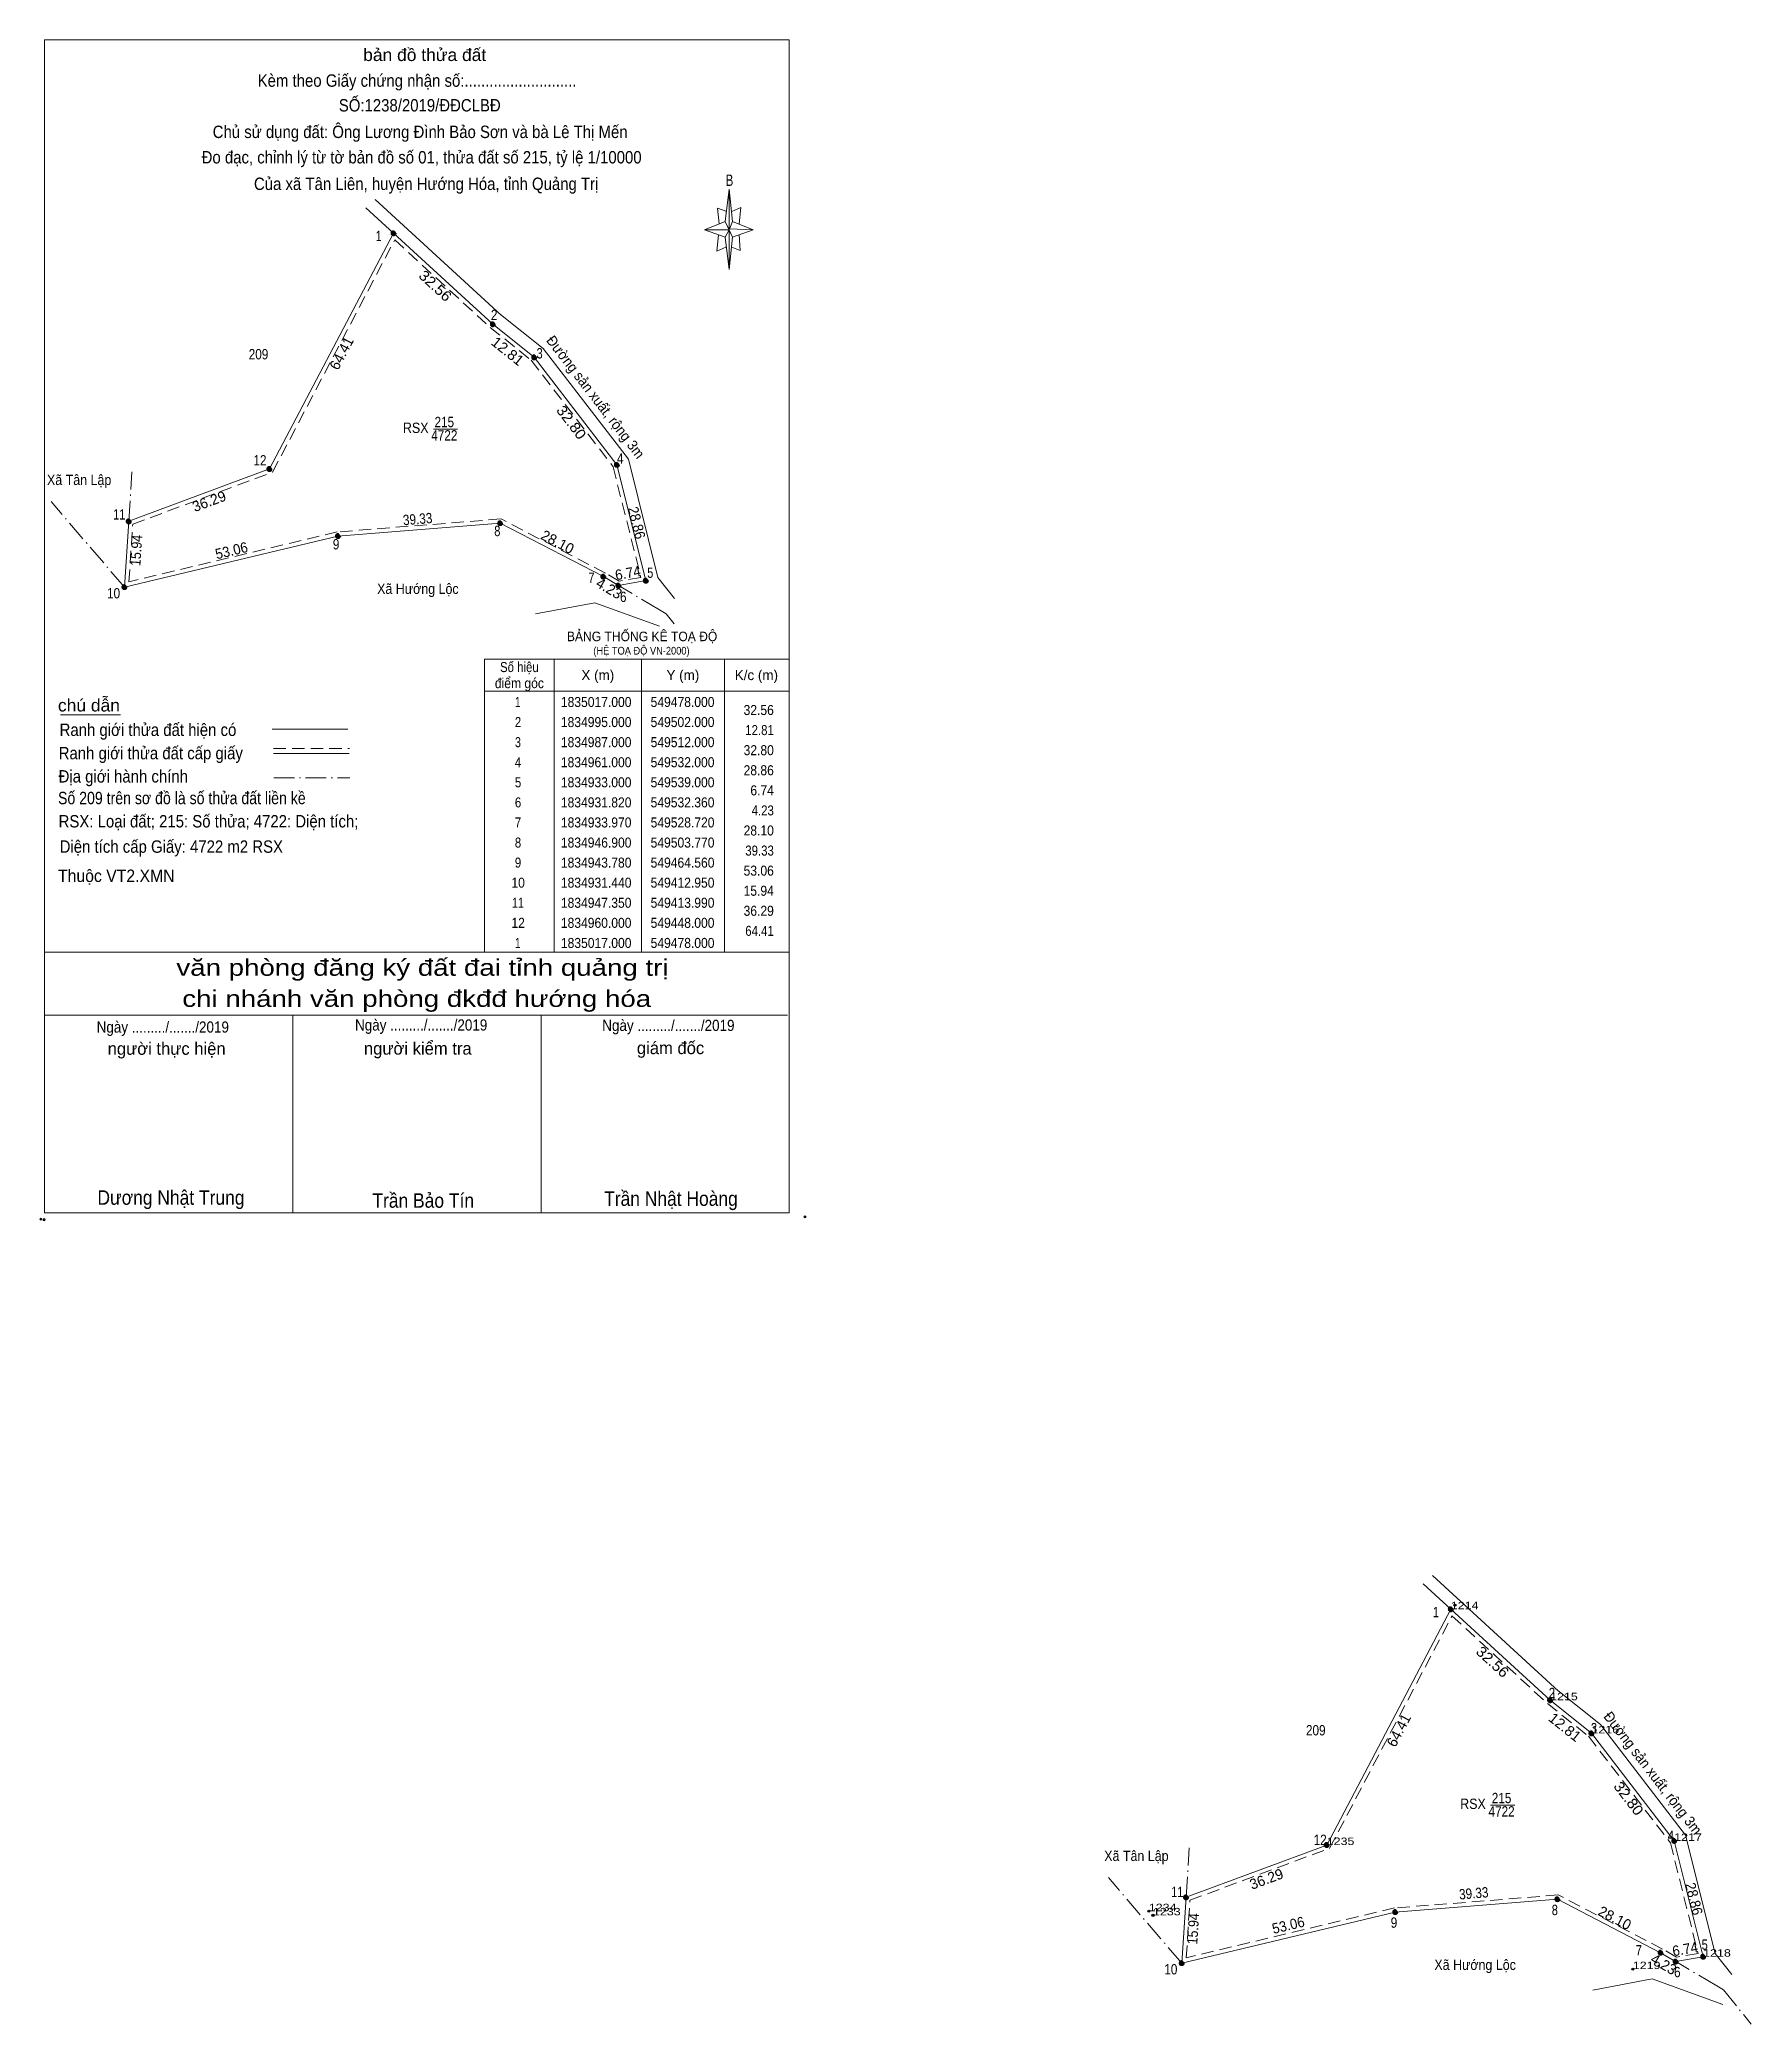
# Model space of a CAD drawing. Header units: metres. Extents: x 548628 to 549551, y 1834689 to 1835396.
# Drawn here: x 549136.9 to 549550.6, y 1834916.6 to 1835396.5 of the extents above; entities that cross this region are included whole.
import ezdxf
from ezdxf.enums import TextEntityAlignment as Align

# ---------------------------------------------------------------- set-up
doc = ezdxf.new("R2010")
doc.units = ezdxf.units.M
doc.header["$PDMODE"] = 32
doc.header["$PDSIZE"] = 0.5
doc.linetypes.add('DOT_DASHED', pattern=[7.7, 5, -1.2, 0.3, -1.2])
doc.linetypes.add('MEDIUM_DASHED', pattern=[4.5, 3, -1.5])
for name, color, linetype, lineweight in [('1', 7, 'MEDIUM_DASHED', 13), ('10', 7, 'Continuous', 13), ('17', 7, 'Continuous', 13), ('25', 7, 'DOT_DASHED', 13), ('46', 7, 'Continuous', 13), ('5', 7, 'Continuous', 13), ('55', 7, 'Continuous', 13), ('57', 7, 'DOT_DASHED', 13), ('6', 7, 'Continuous', 13), ('63', 7, 'MEDIUM_DASHED', 13)]:
    doc.layers.add(name, color=color, linetype=linetype, lineweight=lineweight)
doc.layers.add('12', color=7, linetype='Continuous')
doc.layers.add('7', color=7, linetype='Continuous')

msp = doc.modelspace()

# ---------------------------------------------------------------- texts
at = {"layer": '1'}
for s, width, p in [('209', 0.85, (549189.775, 1835319.18)), ('RSX', 0.9, (549227.78, 1835301.39)), ('4722', 0.85, (549234.69, 1835299.56)), ('215', 0.85, (549234.69, 1835302.79)), ('209', 0.85, (549445.355, 1834986.5)), ('RSX', 0.9, (549483.36, 1834968.71)), ('215', 0.85, (549490.27, 1834970.11)), ('4722', 0.85, (549490.27, 1834966.88))]:
    msp.add_text(s, height=2.5, dxfattribs=dict(at, width=width)).set_placement(p, align=Align.CENTER)
for s, height, width, p in [('BẢNG THỐNG KÊ TOẠ ĐỘ ', 2.3, 0.95, (549264.32, 1835251.05)), ('(HỆ TOẠ ĐỘ VN-2000)', 1.86, 0.9, (549270.72, 1835247.81))]:
    msp.add_text(s, height=height, dxfattribs=dict(at, width=width)).set_placement(p)
at = {"layer": '12', "width": 1.25}
for s, p in [('1214', (549478, 1835017)), ('1215', (549502, 1834995)), ('1216', (549512, 1834987)), ('1235', (549448, 1834960)), ('1217', (549532, 1834961)), ('1234', (549405, 1834944)), ('1233', (549406, 1834943)), ('1218', (549539, 1834933)), ('1219', (549522, 1834930))]:
    msp.add_text(s, height=1.8, dxfattribs=at).set_placement(p)
at = {"layer": '5'}
for s, height, width, p in [('bản đồ thửa đất', 3, 1.05, (549229.95, 1835391.31)), ('Kèm theo Giấy chứng nhận số:...........................', 3, 0.9, (549228.11, 1835385.09)), ('SỐ:1238/2019/ĐĐCLBĐ', 3, 0.9, (549228.755, 1835379.11)), ('Chủ sử dụng đất: Ông Lương Đình Bảo Sơn và bà Lê Thị Mến', 3, 0.9, (549228.85, 1835372.69)), ('Đo đạc, chỉnh lý từ tờ bản đồ số 01, thửa đất số 215, tỷ lệ 1/10000 ', 3, 0.9, (549229.705, 1835366.55)), ('Của xã Tân Liên, huyện Hướng Hóa, tỉnh Quảng Trị', 3, 0.9, (549230.305, 1835360.13)), ('B', 2.755, 0.75, (549303.63, 1835361.11)), ('văn phòng đăng ký đất đai tỉnh quảng trị', 4, 1.25, (549229.4, 1835170.15)), ('chi nhánh văn phòng đkđđ hướng hóa', 4, 1.25, (549228.02, 1835162.63)), ('Ngày ........./......./2019', 2.7, 0.9, (549166.635, 1835156.41)), ('Ngày ........./......./2019', 2.7, 0.9, (549229.1, 1835156.91)), ('Ngày ........./......./2019', 2.7, 0.9, (549288.86, 1835156.81)), ('Dương Nhật Trung', 3.5, 0.9, (549168.615, 1835114.79)), ('Trần Bảo Tín', 3.5, 0.9, (549229.595, 1835114.07)), ('Trần Nhật Hoàng', 3.5, 0.9, (549289.48, 1835114.53))]:
    msp.add_text(s, height=height, dxfattribs=dict(at, width=width)).set_placement(p, align=Align.CENTER)
for s, p in [('người thực hiện', (549167.57, 1835151.05)), ('người kiểm tra', (549228.28, 1835151.09)), ('giám đốc', (549289.38, 1835151.21))]:
    msp.add_text(s, height=3, dxfattribs=at).set_placement(p, align=Align.CENTER)
at = {"layer": '6'}
for s, width, p in [('chú dẫn', 1.05, (549141.29, 1835234.05)), ('Ranh giới thửa đất hiện có ', 0.9, (549141.69, 1835228.13)), ('Ranh giới thửa đất cấp giấy', 0.9, (549141.47, 1835222.49)), ('Địa giới hành chính', 0.9, (549141.45, 1835216.87)), ('Số 209 trên sơ đồ là số thửa đất liền kề', 0.85, (549141.31, 1835211.63)), ('RSX: Loại đất; 215: Số thửa; 4722: Diện tích;', 0.9, (549141.45, 1835206.01)), ('Diện tích cấp Giấy: 4722 m2 RSX', 0.9, (549141.71, 1835199.89)), ('Thuộc VT2.XMN', 0.95, (549141.31, 1835192.83))]:
    msp.add_text(s, height=3, dxfattribs=dict(at, width=width)).set_placement(p)
at = {"layer": '63'}
for s, height, width, p in [(' 1', 2.5, 0.75, (549219.51, 1835347.76)), (' 2', 2.5, 0.85, (549247.53, 1835328.67)), (' 3', 2.5, 0.8, (549258.47, 1835319.4)), (' 12', 2.5, 0.85, (549191.7, 1835293.53)), (' 4', 2.5, 0.85, (549278.01, 1835293.99)), (' 11', 2.5, 0.8, (549157.6, 1835280.44)), (' 8', 2.5, 0.8, (549248.25, 1835276.45)), (' 9', 2.5, 0.85, (549209.32, 1835273.23)), (' 5', 2.5, 0.8, (549285.22, 1835266.36)), (' 10', 2.5, 0.85, (549156.32, 1835261.39)), (' 7', 2.5, 0.8, (549270.98, 1835265.12)), (' 6', 2.5, 0.85, (549278.74, 1835260.52)), ('32.56', 2.427, 0.9, (549314.35, 1835233.19)), ('12.81', 2.427, 0.85, (549314.35, 1835228.34)), ('32.80', 2.427, 0.9, (549314.35, 1835223.48)), ('28.86', 2.427, 0.9, (549314.35, 1835218.63)), ('6.74', 2.427, 0.9, (549314.36, 1835213.77)), ('4.23', 2.427, 0.85, (549314.35, 1835208.92)), ('28.10', 2.427, 0.9, (549314.35, 1835204.07)), ('39.33', 2.427, 0.85, (549314.35, 1835199.21)), ('53.06', 2.427, 0.9, (549314.35, 1835194.36)), ('15.94', 2.427, 0.9, (549314.35, 1835189.5)), ('36.29', 2.427, 0.9, (549314.35, 1835184.65)), ('64.41', 2.427, 0.85, (549314.35, 1835179.8)), (' 1', 2.5, 0.75, (549475.09, 1835015.08)), (' 2', 2.5, 0.85, (549503.24, 1834995.49)), (' 3', 2.5, 0.8, (549513.36, 1834987)), (' 12', 2.5, 0.85, (549448, 1834960)), (' 4', 2.5, 0.85, (549532, 1834961)), (' 11', 2.5, 0.8, (549413.37, 1834947.41)), (' 9', 2.5, 0.85, (549465.05, 1834939.99)), (' 8', 2.5, 0.8, (549503.89, 1834943.05)), (' 7', 2.5, 0.8, (549524.19, 1834933.29)), (' 5', 2.5, 0.8, (549540.12, 1834934.68)), (' 10', 2.5, 0.85, (549411.9, 1834928.71)), (' 6', 2.5, 0.85, (549533.54, 1834928.03))]:
    msp.add_text(s, height=height, dxfattribs=dict(at, width=width)).set_placement(p, align=Align.RIGHT)
for s, rotation, width, p in [('32.56', 317.49, 1.1, (549231.675, 1835336.038)), ('12.81', 321.34, 1.05, (549249.219, 1835320.193)), ('Đường sản xuất, rộng 3m', 307.562, 0.95, (549270.274, 1835309.317)), ('32.80', 307.569, 1.1, (549264.408, 1835303.182)), ('28.86', 284.036, 0.95, (549279.994, 1835279.373)), ('39.33', 4.55, 0.85, (549228.341, 1835279.341)), ('15.94', 86.26, 0.9, (549161.452, 1835272.923)), ('53.06', 13.447, 0.95, (549183.539, 1835271.743)), ('6.74', 10.077, 0.95, (549279.271, 1835266.302)), ('32.56', 317.49, 1.1, (549487.255, 1835003.358)), ('12.81', 321.34, 1.05, (549504.799, 1834987.513)), ('Đường sản xuất, rộng 3m', 307.562, 0.95, (549525.854, 1834976.637)), ('32.80', 307.569, 1.1, (549519.988, 1834970.502)), ('39.33', 4.55, 0.85, (549483.641, 1834947.091)), ('28.86', 284.036, 0.95, (549535.575, 1834946.688)), ('15.94', 86.26, 0.9, (549416.942, 1834939.673)), ('53.06', 13.447, 0.95, (549438.999, 1834939.413)), ('6.74', 10.077, 0.95, (549534.851, 1834933.622))]:
    msp.add_text(s, height=2.5, rotation=rotation, dxfattribs=dict(at, width=width)).set_placement(p, align=Align.CENTER)
for s, rotation, p in [('64.41', 62.241, (549210.953, 1835320.083)), ('36.29', 20.403, (549178.279, 1835283.701)), ('28.10', 332.605, (549261.49, 1835273.931)), ('4.23', 329.431, (549273.904, 1835262.725)), ('64.41', 62.241, (549466.533, 1834987.153)), ('36.29', 20.403, (549433.859, 1834950.611)), ('28.10', 332.605, (549517.07, 1834941.251)), ('4.23', 329.431, (549528.824, 1834930.105))]:
    msp.add_text(s, height=2.5, rotation=rotation, dxfattribs=at).set_placement(p, align=Align.CENTER)
for s, height, width, p in [('Xã Tân Lập', 2.5, 0.9, (549146.415, 1835288.8)), ('Xã Hướng Lộc', 2.5, 0.9, (549228.3, 1835262.47)), ('Số hiệu', 2.427, 0.85, (549252.835, 1835243.58)), ('điểm góc', 2.427, 0.9, (549252.84, 1835239.69)), (' 1', 2.427, 0.75, (549252.125, 1835235.13)), ('1835017.000', 2.427, 0.9, (549271.4, 1835235.13)), ('549478.000', 2.427, 0.9, (549292.28, 1835235.13)), (' 2', 2.427, 0.85, (549252.13, 1835230.28)), ('1834995.000', 2.427, 0.9, (549271.4, 1835230.28)), ('549502.000', 2.427, 0.9, (549292.28, 1835230.28)), (' 3', 2.427, 0.8, (549252.13, 1835225.42)), ('1834987.000', 2.427, 0.9, (549271.4, 1835225.42)), ('549512.000', 2.427, 0.9, (549292.28, 1835225.42)), (' 4', 2.427, 0.85, (549252.125, 1835220.57)), ('1834961.000', 2.427, 0.9, (549271.4, 1835220.57)), ('549532.000', 2.427, 0.9, (549292.28, 1835220.57)), (' 5', 2.427, 0.85, (549252.13, 1835215.72)), ('1834933.000', 2.427, 0.9, (549271.4, 1835215.72)), ('549539.000', 2.427, 0.9, (549292.28, 1835215.72)), (' 6', 2.427, 0.85, (549252.13, 1835210.86)), ('1834931.820', 2.427, 0.9, (549271.4, 1835210.86)), ('549532.360', 2.427, 0.9, (549292.28, 1835210.86)), (' 7', 2.427, 0.85, (549252.13, 1835206.01)), ('1834933.970', 2.427, 0.9, (549271.4, 1835206.01)), ('549528.720', 2.427, 0.9, (549292.28, 1835206.01)), (' 8', 2.427, 0.85, (549252.13, 1835201.15)), ('1834946.900', 2.427, 0.9, (549271.4, 1835201.15)), ('549503.770', 2.427, 0.9, (549292.28, 1835201.15)), (' 9', 2.427, 0.85, (549252.125, 1835196.3)), ('1834943.780', 2.427, 0.9, (549271.4, 1835196.3)), ('549464.560', 2.427, 0.9, (549292.28, 1835196.3)), (' 10', 2.427, 0.9, (549252.13, 1835191.45)), ('1834931.440', 2.427, 0.9, (549271.4, 1835191.45)), ('549412.950', 2.427, 0.9, (549292.28, 1835191.45)), (' 11', 2.427, 0.8, (549252.13, 1835186.59)), ('1834947.350', 2.427, 0.9, (549271.4, 1835186.59)), ('549413.990', 2.427, 0.9, (549292.28, 1835186.59)), (' 12', 2.427, 0.9, (549252.135, 1835181.74)), ('1834960.000', 2.427, 0.9, (549271.4, 1835181.74)), ('549448.000', 2.427, 0.9, (549292.28, 1835181.74)), (' 1', 2.427, 0.75, (549252.125, 1835176.88)), ('1835017.000', 2.427, 0.9, (549271.4, 1835176.88)), ('549478.000', 2.427, 0.9, (549292.28, 1835176.88)), ('Xã Tân Lập', 2.5, 0.9, (549401.995, 1834956.12)), ('Xã Hướng Lộc', 2.5, 0.9, (549483.88, 1834929.79))]:
    msp.add_text(s, height=height, dxfattribs=dict(at, width=width)).set_placement(p, align=Align.CENTER)
for s, p in [('X (m)', (549271.8, 1835241.64)), ('Y (m)', (549292.365, 1835241.64)), ('K/c (m)', (549310.135, 1835241.64))]:
    msp.add_text(s, height=2.427, dxfattribs=at).set_placement(p, align=Align.CENTER)

# ---------------------------------------------------------------- hatches: boundary and pattern name
at = {"layer": '63'}
for points in [[(549223.02, 1835349.68, 1), (549221.82, 1835349.68, 1)], [(549247.02, 1835327.68, 1), (549245.82, 1835327.68, 1)], [(549257.02, 1835319.68, 1), (549255.82, 1835319.68, 1)], [(549193.02, 1835292.68, 1), (549191.82, 1835292.68, 1)], [(549277.02, 1835293.68, 1), (549275.82, 1835293.68, 1)], [(549159.01, 1835280.03, 1), (549157.81, 1835280.03, 1)], [(549248.79, 1835279.58, 1), (549247.59, 1835279.58, 1)], [(549209.58, 1835276.46, 1), (549208.38, 1835276.46, 1)], [(549157.97, 1835264.12, 1), (549156.77, 1835264.12, 1)], [(549273.74, 1835266.65, 1), (549272.54, 1835266.65, 1)], [(549277.37, 1835264.5, 1), (549276.17, 1835264.5, 1)], [(549284.02, 1835265.68, 1), (549282.82, 1835265.68, 1)], [(549478.6, 1835017, 1), (549477.4, 1835017, 1)], [(549502.6, 1834995, 1), (549501.4, 1834995, 1)], [(549512.6, 1834987, 1), (549511.4, 1834987, 1)], [(549532.6, 1834961, 1), (549531.4, 1834961, 1)], [(549448.6, 1834960, 1), (549447.4, 1834960, 1)], [(549414.59, 1834947.35, 1), (549413.39, 1834947.35, 1)], [(549504.37, 1834946.9, 1), (549503.17, 1834946.9, 1)], [(549465.16, 1834943.78, 1), (549463.96, 1834943.78, 1)], [(549529.32, 1834933.97, 1), (549528.12, 1834933.97, 1)], [(549539.6, 1834933, 1), (549538.4, 1834933, 1)], [(549413.55, 1834931.44, 1), (549412.35, 1834931.44, 1)], [(549532.95, 1834931.82, 1), (549531.75, 1834931.82, 1)]]:
    msp.add_hatch(color=256, dxfattribs=at).paths.add_polyline_path(points)

# ---------------------------------------------------------------- linework, layer by layer
at = {"layer": '1'}
for points in [[(549222.7, 1835348.07), (549245.77, 1835326.92), (549255.7, 1835318.97), (549275.5, 1835293.24), (549282.19, 1835266.48), (549276.97, 1835265.55), (549273.62, 1835267.53), (549248.4, 1835280.6), (549208.82, 1835277.45), (549158.46, 1835265.41), (549159.37, 1835279.32), (549193.13, 1835291.88)], [(549478.28, 1835015.39), (549501.35, 1834994.24), (549511.28, 1834986.29), (549531.08, 1834960.56), (549537.77, 1834933.8), (549532.55, 1834932.87), (549529.2, 1834934.85), (549503.98, 1834947.92), (549464.4, 1834944.77), (549414.04, 1834932.73), (549414.95, 1834946.64), (549448.71, 1834959.2)]]:
    msp.add_lwpolyline(points, close=True, dxfattribs=at)
at = {"layer": '10'}
for points in [[(549215.74, 1835355.8), (549246.42, 1835327.68), (549256.42, 1835319.68), (549276.42, 1835293.68), (549283.42, 1835265.68), (549276.77, 1835264.5)], [(549222.42, 1835349.68), (549192.42, 1835292.68), (549158.41, 1835280.03)], [(549471.32, 1835023.12), (549502, 1834995), (549512, 1834987), (549532, 1834961), (549539, 1834933), (549532.35, 1834931.82)], [(549478, 1835017), (549448, 1834960), (549413.99, 1834947.35)]]:
    msp.add_lwpolyline(points, dxfattribs=at)
at = {"layer": '17'}
msp.add_line((549141.91, 1835233.23), (549156.39, 1835233.23), dxfattribs=at)
at = {"layer": '25'}
for p, q in [((549157.37, 1835264.12), (549139.63, 1835284.81)), ((549412.95, 1834931.44), (549395.21, 1834952.13))]:
    msp.add_line(p, q, dxfattribs=at)
at = {"layer": '25', "linetype": 'Continuous'}
for p, q in [((549271.09, 1835260.33), (549256.74, 1835257.62)), ((549526.67, 1834927.65), (549512.32, 1834924.94))]:
    msp.add_line(p, q, dxfattribs=at)
at = {"layer": '46'}
for p, q in [((549157.37, 1835264.12), (549208.98, 1835276.46)), ((549412.95, 1834931.44), (549464.56, 1834943.78))]:
    msp.add_line(p, q, dxfattribs=at)
at = {"layer": '5'}
for p, q in [((549302.57, 1835352.51), (549303.57, 1835360.31)), ((549302.57, 1835348.71), (549297.57, 1835350.51)), ((549304.37, 1835352.51), (549309.37, 1835350.51)), ((549304.37, 1835348.71), (549303.57, 1835340.91)), ((549306.17, 1835345.51), (549304.17, 1835346.31)), ((549305.97, 1835349.31), (549306.17, 1835345.51)), ((549138.07, 1835175.87), (549318.07, 1835175.87)), ((549138.07, 1835160.67), (549317.67, 1835160.67)), ((549138.07, 1835160.67), (549317.67, 1835160.67)), ((549138.07, 1835160.67), (549317.67, 1835160.67)), ((549198.07, 1835112.87), (549198.07, 1835160.67)), ((549258.07, 1835112.87), (549258.07, 1835160.67))]:
    msp.add_line(p, q, dxfattribs=at)
for points in [[(549138.07, 1835396.47), (549318.07, 1835396.47), (549318.07, 1835112.87), (549138.07, 1835112.87)], [(549303.57, 1835360.31), (549304.37, 1835352.51), (549303.57, 1835350.51)], [(549303.57, 1835350.51), (549297.57, 1835350.51), (549302.57, 1835352.51), (549304.37, 1835348.71), (549309.37, 1835350.51), (549303.57, 1835350.71)], [(549303.57, 1835350.51), (549303.57, 1835340.91), (549302.57, 1835348.71)]]:
    msp.add_lwpolyline(points, close=True, dxfattribs=at)
for points in [[(549302.97, 1835354.91), (549300.77, 1835355.71), (549301.17, 1835351.91)], [(549304.17, 1835354.91), (549306.37, 1835355.91), (549305.97, 1835351.91)], [(549303.57, 1835350.51), (549302.57, 1835352.51), (549297.57, 1835350.51)], [(549303.57, 1835350.51), (549304.37, 1835348.71), (549309.37, 1835350.51)], [(549300.97, 1835349.31), (549300.57, 1835345.31), (549302.77, 1835346.31)], [(549318.07, 1835112.87), (549138.07, 1835112.87), (549138.07, 1835160.67)]]:
    msp.add_lwpolyline(points, dxfattribs=at)
for p in [(549137.13, 1835111.33), (549137.93, 1835111.19)]:
    msp.add_point(p, dxfattribs=at)
at = {"layer": '55'}
for p, q in [((549217.99, 1835357.81), (549248.45, 1835329.89)), ((549248.29, 1835330.02), (549258.6, 1835321.78)), ((549258.6, 1835321.78), (549279.18, 1835295.02)), ((549279.18, 1835295.02), (549286.33, 1835266.41)), ((549286.33, 1835266.41), (549290.34, 1835261.36)), ((549286.7, 1835254.64), (549271.09, 1835260.33)), ((549473.57, 1835025.13), (549504.03, 1834997.21)), ((549503.87, 1834997.34), (549514.18, 1834989.1)), ((549514.18, 1834989.1), (549534.76, 1834962.34)), ((549534.76, 1834962.34), (549541.91, 1834933.73)), ((549541.91, 1834933.73), (549545.92, 1834928.68)), ((549543.74, 1834921.43), (549526.67, 1834927.65))]:
    msp.add_line(p, q, dxfattribs=at)
for points in [[(549158.41, 1835280.03), (549192.42, 1835292.68), (549222.42, 1835349.68)], [(549246.42, 1835327.68), (549256.42, 1835319.68), (549276.42, 1835293.68), (549283.42, 1835265.68)], [(549413.99, 1834947.35), (549448, 1834960), (549478, 1835017)], [(549502, 1834995), (549512, 1834987), (549532, 1834961), (549539, 1834933)]]:
    msp.add_lwpolyline(points, dxfattribs=at)
at = {"layer": '57'}
for p, q in [((549158.41, 1835280.03), (549159.19, 1835292.02)), ((549286.7, 1835258.65), (549276.78, 1835264.5)), ((549413.99, 1834947.35), (549414.77, 1834959.34)), ((549542.28, 1834925.97), (549532.36, 1834931.82))]:
    msp.add_line(p, q, dxfattribs=at)
at = {"layer": '57', "linetype": 'Continuous'}
for p, q in [((549158.41, 1835280.03), (549157.37, 1835264.12)), ((549413.99, 1834947.35), (549412.95, 1834931.44))]:
    msp.add_line(p, q, dxfattribs=at)
for points in [[(549276.77, 1835264.5), (549273.14, 1835266.65), (549248.19, 1835279.58), (549208.98, 1835276.46)], [(549532.35, 1834931.82), (549528.72, 1834933.97), (549503.77, 1834946.9), (549464.56, 1834943.78)]]:
    msp.add_lwpolyline(points, dxfattribs=at)
at = {"layer": '57'}
for points in [[(549286.7, 1835258.65), (549288.33, 1835257.69), (549290.27, 1835255.28)], [(549542.28, 1834925.97), (549543.91, 1834925.01), (549550.64, 1834916.65)]]:
    msp.add_lwpolyline(points, dxfattribs=at)
at = {"layer": '6'}
for p, q in [((549193.11, 1835229.75), (549211.39, 1835229.75)), ((549193.39, 1835223.89), (549211.67, 1835223.89))]:
    msp.add_line(p, q, dxfattribs=at)
at = {"layer": '6', "linetype": 'MEDIUM_DASHED'}
msp.add_line((549193.39, 1835225.13), (549211.79, 1835225.13), dxfattribs=at)
at = {"layer": '6'}
msp.add_point((549321.87, 1835111.87), dxfattribs=at)
at = {"layer": '63', "linetype": 'Continuous'}
for p, q in [((549232.05, 1835302.29), (549237.91, 1835302.29)), ((549261.27, 1835246.73), (549261.27, 1835175.86)), ((549282.34, 1835246.73), (549282.34, 1835175.86)), ((549302.41, 1835246.73), (549302.41, 1835175.86)), ((549244.41, 1835238.97), (549318.07, 1835238.97)), ((549487.63, 1834969.61), (549493.49, 1834969.61))]:
    msp.add_line(p, q, dxfattribs=at)
at = {"layer": '63', "linetype": 'DOT_DASHED'}
msp.add_line((549193.45, 1835218.05), (549211.85, 1835218.05), dxfattribs=at)
at = {"layer": '63', "linetype": 'Continuous'}
msp.add_lwpolyline([(549244.41, 1835246.73), (549318.07, 1835246.73), (549318.07, 1835175.86), (549244.41, 1835175.86)], close=True, dxfattribs=at)
at = {"layer": '63'}
for centre in [(549222.42, 1835349.68), (549246.42, 1835327.68), (549256.42, 1835319.68), (549192.42, 1835292.68), (549276.42, 1835293.68), (549158.41, 1835280.03), (549248.19, 1835279.58), (549208.98, 1835276.46), (549157.37, 1835264.12), (549273.14, 1835266.65), (549276.77, 1835264.5), (549283.42, 1835265.68), (549478, 1835017), (549502, 1834995), (549512, 1834987), (549532, 1834961), (549448, 1834960), (549413.99, 1834947.35), (549503.77, 1834946.9), (549464.56, 1834943.78), (549528.72, 1834933.97), (549539, 1834933), (549412.95, 1834931.44), (549532.35, 1834931.82)]:
    msp.add_circle(centre, 0.6, dxfattribs=at)
at = {"layer": '7'}
for p in [(549478, 1835017), (549479, 1835018), (549502, 1834995), (549512, 1834987), (549532, 1834961), (549448, 1834960), (549405, 1834944), (549406, 1834943), (549539, 1834933), (549522, 1834930)]:
    msp.add_point(p, dxfattribs=at)

msp.set_redraw_order([(e.dxf.handle, doc.entitydb.next_handle()) for e in msp.query("TEXT MTEXT ATTDEF DIMENSION ARC_DIMENSION")])  # texts and dimensions are drawn at this point

doc.saveas('drawing.dxf')
